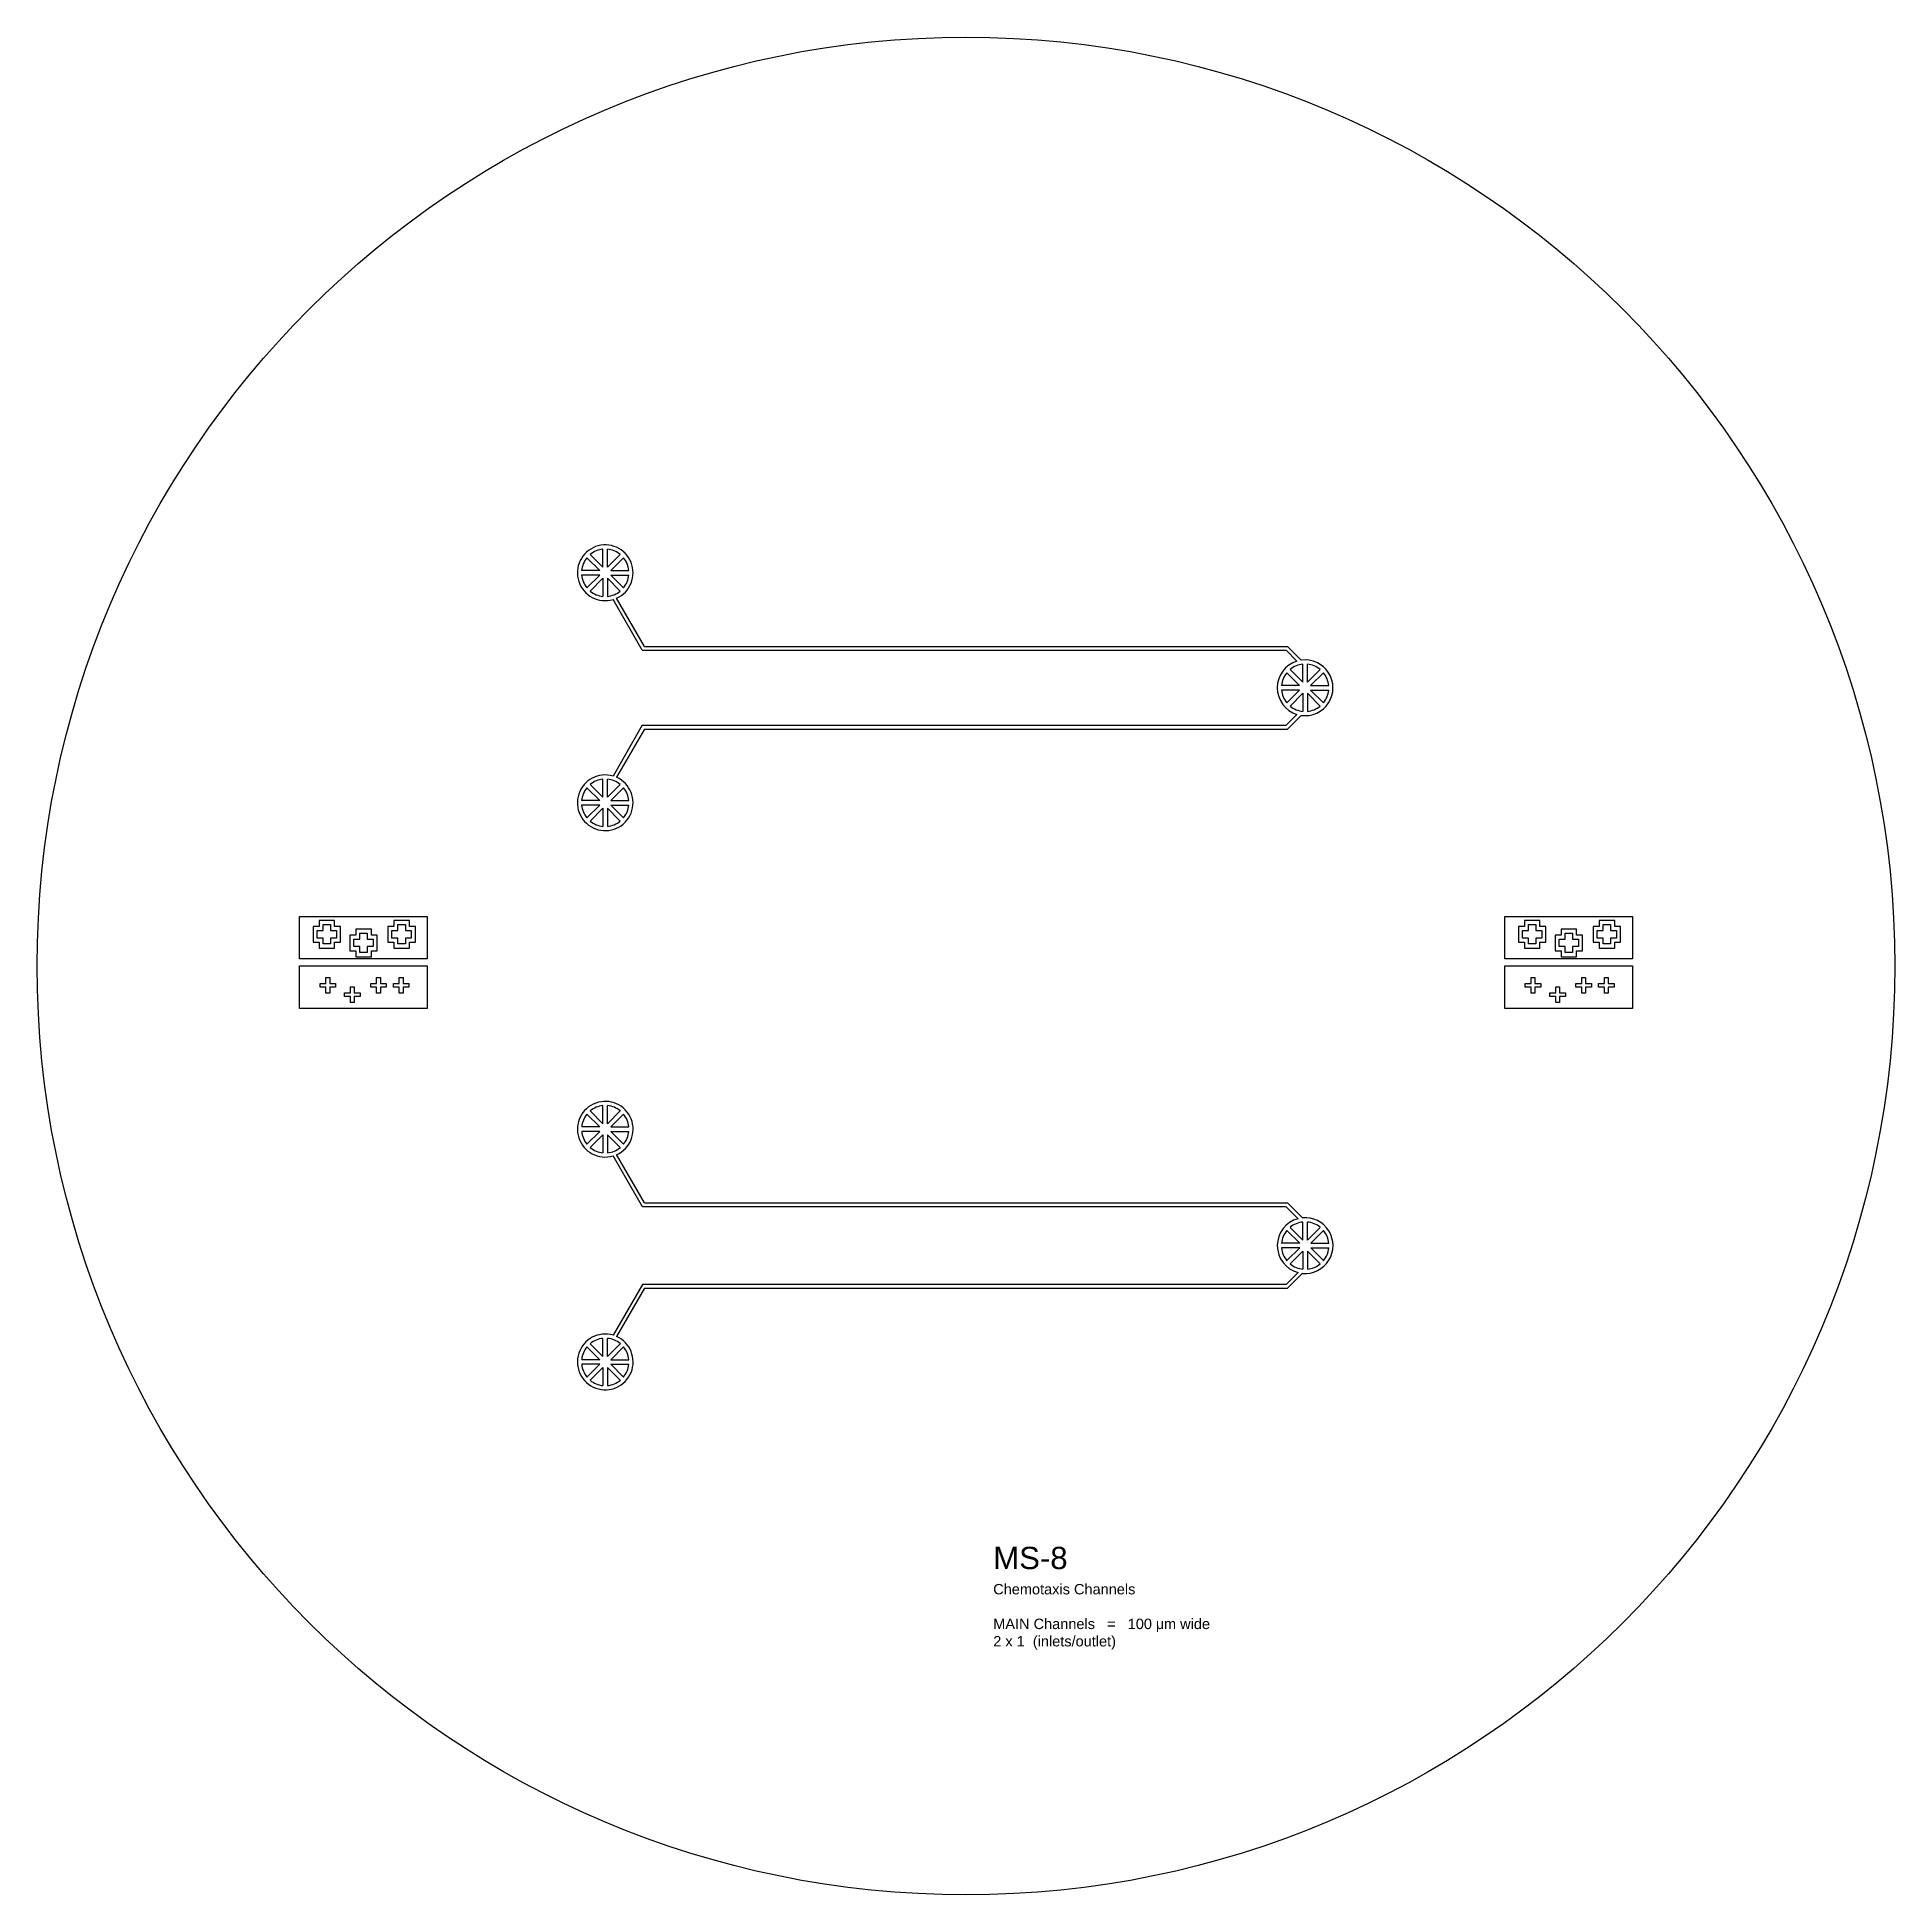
# Model space of a CAD drawing. Header units: millimetres. Extents: x 17265 to 209211, y 27598 to 77598.
# Drawn here: x 17265 to 67265, y 27598 to 77598 of the extents above; entities that cross this region are included whole.
import ezdxf

# ---------------------------------------------------------------- set-up
doc = ezdxf.new("R2010")
doc.units = ezdxf.units.MM
doc.layers.add('CLEAR', color=140, linetype='Continuous')
doc.layers.add('OPAQUE', color=10, linetype='Continuous')
doc.styles.get("Standard").update_dxf_attribs({"font": 'arial.ttf'})

msp = doc.modelspace()

# ---------------------------------------------------------------- texts
at = {"layer": 'CLEAR', "insert": (42998, 36965), "char_height": 280, "attachment_point": 1}
msp.add_mtext_dynamic_manual_height_columns('{\\H2.1429x;MS-8\\H0.83333x;\\P}Chemotaxis Channels\\P\\PMAIN Channels   =   100 {\\fSymbol|b0|i0|c2|p18;m}m wide\\P2 x 1  (inlets/outlet)', width=6144.32, gutter_width=5106, heights=[3672], dxfattribs=at)

# ---------------------------------------------------------------- linework, layer by layer
at = {"layer": 'CLEAR'}
for p, q in [((33553, 61096), (32765, 62461)), ((33610, 61196), (32860, 62496)), ((33553, 61096), (50879, 61096)), ((33610, 61196), (50920, 61196)), ((50879, 61096), (51172, 60803)), ((50920, 61196), (51288, 60828)), ((33553, 59076), (32765, 57711)), ((33553, 59076), (50879, 59076)), ((50879, 59076), (51172, 59369)), ((50920, 58976), (51288, 59343)), ((33610, 58976), (32860, 57676)), ((33610, 58976), (50920, 58976)), ((33611, 46220), (32861, 47520)), ((33554, 46120), (32766, 47485)), ((50880, 46120), (33554, 46120)), ((33611, 46220), (50921, 46220)), ((50880, 46120), (51202, 45797)), ((50921, 46220), (51322, 45819)), ((33554, 44025), (32766, 42660)), ((50880, 44025), (33554, 44025)), ((50880, 44025), (51202, 44347)), ((50921, 43925), (51322, 44326)), ((33611, 43925), (32861, 42625)), ((33611, 43925), (50921, 43925))]:
    msp.add_line(p, q, dxfattribs=at)
for points in [[(24325, 53929), (27765, 53929), (27765, 52788), (24325, 52788)], [(24852, 53821), (24852, 53661), (24693, 53661), (24693, 53241), (24852, 53241), (24852, 53081), (25272, 53081), (25272, 53241), (25432, 53241), (25432, 53661), (25272, 53661), (25272, 53821), (24852, 53821)], [(25162, 53551), (25322, 53551), (25322, 53351), (25162, 53351), (25162, 53191), (24962, 53191), (24962, 53351), (24803, 53351), (24803, 53551), (24962, 53551), (24962, 53711), (25162, 53711)], [(25840, 53589), (25840, 53429), (25680, 53429), (25680, 53009), (25840, 53009), (25840, 52849), (26260, 52849), (26260, 53009), (26420, 53009), (26420, 53429), (26260, 53429), (26260, 53589), (25840, 53589)], [(26865, 53821), (26865, 53661), (26705, 53661), (26705, 53241), (26865, 53241), (26865, 53081), (27285, 53081), (27285, 53241), (27445, 53241), (27445, 53661), (27285, 53661), (27285, 53821), (26865, 53821)], [(27175, 53551), (27335, 53551), (27335, 53351), (27175, 53351), (27175, 53191), (26975, 53191), (26975, 53351), (26815, 53351), (26815, 53551), (26975, 53551), (26975, 53711), (27175, 53711)], [(56765, 53929), (60206, 53929), (60206, 52788), (56765, 52788)], [(57293, 53821), (57293, 53661), (57133, 53661), (57133, 53241), (57293, 53241), (57293, 53081), (57713, 53081), (57713, 53241), (57873, 53241), (57873, 53661), (57713, 53661), (57713, 53821), (57293, 53821)], [(57603, 53551), (57763, 53551), (57763, 53351), (57603, 53351), (57603, 53191), (57403, 53191), (57403, 53351), (57243, 53351), (57243, 53551), (57403, 53551), (57403, 53711), (57603, 53711)], [(58281, 53589), (58281, 53429), (58121, 53429), (58121, 53009), (58281, 53009), (58281, 52849), (58701, 52849), (58701, 53009), (58861, 53009), (58861, 53429), (58701, 53429), (58701, 53589), (58281, 53589)], [(59305, 53821), (59305, 53661), (59145, 53661), (59145, 53241), (59305, 53241), (59305, 53081), (59725, 53081), (59725, 53241), (59885, 53241), (59885, 53661), (59725, 53661), (59725, 53821), (59305, 53821)], [(59615, 53551), (59775, 53551), (59775, 53351), (59615, 53351), (59615, 53191), (59415, 53191), (59415, 53351), (59255, 53351), (59255, 53551), (59415, 53551), (59415, 53711), (59615, 53711)], [(26150, 53319), (26310, 53319), (26310, 53119), (26150, 53119), (26150, 52959), (25950, 52959), (25950, 53119), (25790, 53119), (25790, 53319), (25950, 53319), (25950, 53479), (26150, 53479)], [(58591, 53319), (58751, 53319), (58751, 53119), (58591, 53119), (58591, 52959), (58391, 52959), (58391, 53119), (58231, 53119), (58231, 53319), (58391, 53319), (58391, 53479), (58591, 53479)], [(24325, 52598), (27765, 52598), (27765, 51457), (24325, 51457)], [(56765, 52598), (60206, 52598), (60206, 51457), (56765, 51457)], [(25139, 52128), (25299, 52128), (25299, 52028), (25139, 52028), (25139, 51868), (25039, 51868), (25039, 52028), (24879, 52028), (24879, 52128), (25039, 52128), (25039, 52288), (25139, 52288)], [(25801, 51877), (25961, 51877), (25961, 51777), (25801, 51777), (25801, 51617), (25701, 51617), (25701, 51777), (25541, 51777), (25541, 51877), (25701, 51877), (25701, 52037), (25801, 52037)], [(26502, 52128), (26662, 52128), (26662, 52028), (26502, 52028), (26502, 51868), (26402, 51868), (26402, 52028), (26242, 52028), (26242, 52128), (26402, 52128), (26402, 52288), (26502, 52288)], [(27113, 52128), (27273, 52128), (27273, 52028), (27113, 52028), (27113, 51868), (27013, 51868), (27013, 52028), (26853, 52028), (26853, 52128), (27013, 52128), (27013, 52288), (27113, 52288)], [(57579, 52128), (57739, 52128), (57739, 52028), (57579, 52028), (57579, 51868), (57479, 51868), (57479, 52028), (57319, 52028), (57319, 52128), (57479, 52128), (57479, 52288), (57579, 52288)], [(58241, 51877), (58401, 51877), (58401, 51777), (58241, 51777), (58241, 51617), (58141, 51617), (58141, 51777), (57981, 51777), (57981, 51877), (58141, 51877), (58141, 52037), (58241, 52037)], [(58943, 52128), (59103, 52128), (59103, 52028), (58943, 52028), (58943, 51868), (58843, 51868), (58843, 52028), (58683, 52028), (58683, 52128), (58843, 52128), (58843, 52288), (58943, 52288)], [(59553, 52128), (59713, 52128), (59713, 52028), (59553, 52028), (59553, 51868), (59453, 51868), (59453, 52028), (59293, 52028), (59293, 52128), (59453, 52128), (59453, 52288), (59553, 52288)]]:
    msp.add_lwpolyline(points, close=True, dxfattribs=at)
for centre, start, end in [((32555, 63181), 294.0069, 286.2467), ((51393, 60086), 107.1238, 252.8762), ((51393, 60086), 261.9341, 98.0659), ((32555, 56991), 73.7533, 65.9931), ((32556, 48205), 294.0069, 286.2467), ((51394, 45072), 104.8067, 255.1933), ((51394, 45072), 264.5129, 95.4871), ((32556, 41940), 73.7533, 65.9931)]:
    msp.add_arc(centre, 750, start, end, dxfattribs=at)
at = {"layer": 'OPAQUE'}
for p, q in [((32407, 63242), (32063, 63586)), ((32493, 63329), (32149, 63673)), ((32493, 63329), (32493, 63815)), ((32616, 63329), (32616, 63815)), ((32616, 63329), (32960, 63673)), ((32703, 63242), (33047, 63586)), ((32407, 63242), (31920, 63242)), ((32407, 63119), (31920, 63119)), ((32407, 63119), (32063, 62775)), ((32493, 63033), (32149, 62689)), ((32493, 63033), (32493, 62546)), ((32616, 63033), (32960, 62689)), ((32616, 63033), (32616, 62546)), ((32703, 63242), (33189, 63242)), ((32703, 63119), (33047, 62775)), ((32703, 63119), (33189, 63119)), ((51332, 60234), (50988, 60578)), ((51332, 60234), (51332, 60720)), ((51454, 60234), (51454, 60720)), ((51454, 60234), (51798, 60578)), ((51245, 60147), (50758, 60147)), ((51245, 60025), (50758, 60025)), ((51245, 60147), (50901, 60491)), ((51245, 60025), (50901, 59681)), ((51541, 60147), (51885, 60491)), ((51541, 60147), (52027, 60147)), ((51541, 60025), (51885, 59681)), ((51541, 60025), (52027, 60025)), ((51332, 59938), (50988, 59594)), ((51332, 59938), (51332, 59451)), ((51454, 59938), (51798, 59594)), ((51454, 59938), (51454, 59451)), ((32493, 57139), (32493, 57626)), ((32616, 57139), (32616, 57626)), ((32407, 57052), (31920, 57052)), ((32407, 57052), (32063, 57396)), ((32493, 57139), (32149, 57483)), ((32616, 57139), (32960, 57483)), ((32703, 57052), (33047, 57396)), ((32703, 57052), (33189, 57052)), ((32407, 56930), (31920, 56930)), ((32407, 56930), (32063, 56586)), ((32493, 56843), (32149, 56499)), ((32493, 56843), (32493, 56357)), ((32616, 56843), (32960, 56499)), ((32616, 56843), (32616, 56357)), ((32703, 56930), (33047, 56586)), ((32703, 56930), (33189, 56930)), ((32408, 48266), (32064, 48610)), ((32495, 48353), (32150, 48697)), ((32495, 48353), (32495, 48839)), ((32617, 48353), (32617, 48839)), ((32617, 48353), (32961, 48697)), ((32704, 48266), (33048, 48610)), ((32408, 48266), (31921, 48266)), ((32408, 48143), (31921, 48143)), ((32408, 48143), (32064, 47799)), ((32495, 48057), (32150, 47713)), ((32495, 48057), (32495, 47570)), ((32617, 48057), (32961, 47713)), ((32617, 48057), (32617, 47570)), ((32704, 48266), (33190, 48266)), ((32704, 48143), (33048, 47799)), ((32704, 48143), (33190, 48143)), ((51333, 45220), (50989, 45564)), ((51333, 45220), (51333, 45707)), ((51455, 45220), (51455, 45707)), ((51455, 45220), (51799, 45564)), ((51246, 45134), (50759, 45134)), ((51246, 45011), (50759, 45011)), ((51246, 45134), (50902, 45478)), ((51246, 45011), (50902, 44667)), ((51542, 45134), (51886, 45478)), ((51542, 45134), (52029, 45134)), ((51542, 45011), (51886, 44667)), ((51542, 45011), (52029, 45011)), ((51333, 44924), (50989, 44580)), ((51333, 44924), (51333, 44438)), ((51455, 44924), (51799, 44580)), ((51455, 44924), (51455, 44438)), ((32495, 42088), (32495, 42575)), ((32617, 42088), (32617, 42575)), ((32408, 42001), (31921, 42001)), ((32408, 42001), (32064, 42345)), ((32495, 42088), (32150, 42432)), ((32617, 42088), (32961, 42432)), ((32704, 42001), (33048, 42345)), ((32704, 42001), (33190, 42001)), ((32408, 41879), (31921, 41879)), ((32408, 41879), (32064, 41535)), ((32495, 41792), (32150, 41448)), ((32495, 41792), (32495, 41306)), ((32617, 41792), (32961, 41448)), ((32617, 41792), (32617, 41306)), ((32704, 41879), (33048, 41535)), ((32704, 41879), (33190, 41879))]:
    msp.add_line(p, q, dxfattribs=at)
msp.add_circle((42265, 52598), 25000, dxfattribs=at)
for centre, start, end in [((32555, 63181), 140.5177, 174.4823), ((32555, 63181), 95.5177, 129.4823), ((32555, 63181), 50.5177, 84.4823), ((32555, 63181), 5.5177, 39.4823), ((32555, 63181), 185.5177, 219.4823), ((32555, 63181), 320.5177, 354.4823), ((32555, 63181), 230.5177, 264.4823), ((32555, 63181), 275.5177, 309.4823), ((51393, 60086), 95.5177, 129.4823), ((51393, 60086), 50.5177, 84.4823), ((51393, 60086), 140.5177, 174.4823), ((51393, 60086), 185.5177, 219.4823), ((51393, 60086), 5.5177, 39.4823), ((51393, 60086), 320.5177, 354.4823), ((51393, 60086), 230.5177, 264.4823), ((51393, 60086), 275.5177, 309.4823), ((32555, 56991), 95.5177, 129.4823), ((32555, 56991), 50.5177, 84.4823), ((32555, 56991), 140.5177, 174.4823), ((32555, 56991), 5.5177, 39.4823), ((32555, 56991), 185.5177, 219.4823), ((32555, 56991), 320.5177, 354.4823), ((32555, 56991), 230.5177, 264.4823), ((32555, 56991), 275.5177, 309.4823), ((32556, 48205), 140.5177, 174.4823), ((32556, 48205), 95.5177, 129.4823), ((32556, 48205), 50.5177, 84.4823), ((32556, 48205), 5.5177, 39.4823), ((32556, 48205), 185.5177, 219.4823), ((32556, 48205), 320.5177, 354.4823), ((32556, 48205), 230.5177, 264.4823), ((32556, 48205), 275.5177, 309.4823), ((51394, 45072), 95.5177, 129.4823), ((51394, 45072), 50.5177, 84.4823), ((51394, 45072), 140.5177, 174.4823), ((51394, 45072), 185.5177, 219.4823), ((51394, 45072), 5.5177, 39.4823), ((51394, 45072), 320.5177, 354.4823), ((51394, 45072), 230.5177, 264.4823), ((51394, 45072), 275.5177, 309.4823), ((32556, 41940), 95.5177, 129.4823), ((32556, 41940), 50.5177, 84.4823), ((32556, 41940), 140.5177, 174.4823), ((32556, 41940), 5.5177, 39.4823), ((32556, 41940), 185.5177, 219.4823), ((32556, 41940), 320.5177, 354.4823), ((32556, 41940), 230.5177, 264.4823), ((32556, 41940), 275.5177, 309.4823)]:
    msp.add_arc(centre, 638, start, end, dxfattribs=at)

msp.set_redraw_order([(e.dxf.handle, doc.entitydb.next_handle()) for e in msp.query("TEXT MTEXT ATTDEF DIMENSION ARC_DIMENSION")])  # texts and dimensions are drawn at this point

doc.saveas('drawing.dxf')
